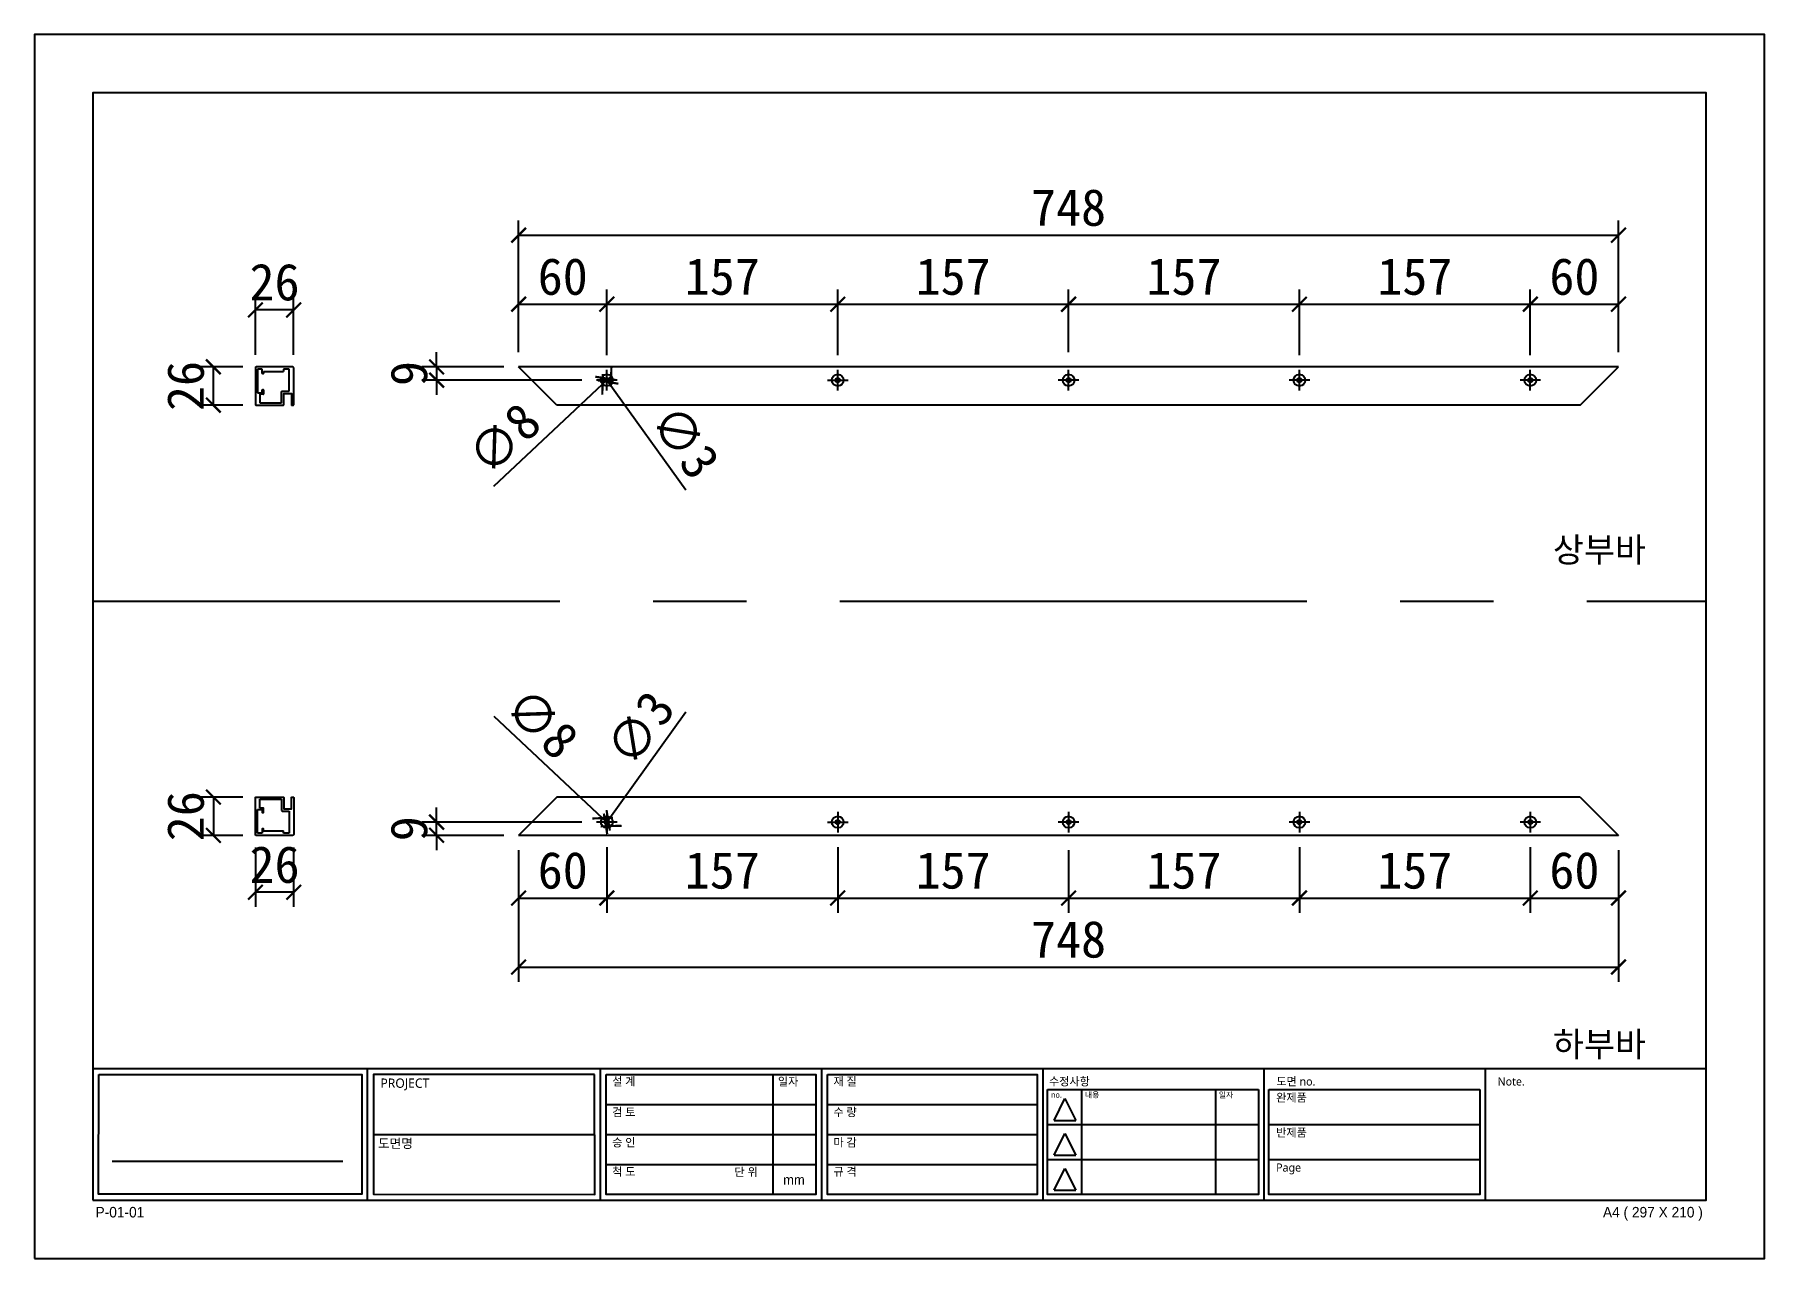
# Model space of a CAD drawing. Header units: millimetres. Extents: x -44117 to 256353, y -2095463 to 65325.
# Drawn here: x -39937 to -38760, y 10069 to 10901 of the extents above; entities that cross this region are included whole.
import ezdxf

# ---------------------------------------------------------------- set-up
doc = ezdxf.new("R2010")
doc.units = ezdxf.units.MM
doc.header["$LTSCALE"] = 10
doc.linetypes.add('CENTER', pattern=[50.8, 31.75, -6.35, 6.35, -6.35])
doc.layers.add('cen', color=1, linetype='CENTER')
doc.layers.add('도면층2', color=3, linetype='CENTER')
doc.styles.add('고딕', font='')
doc.styles.get('고딕').set_extended_font_data('HYgtrE')
doc.dimstyles.new('ISO-25', dxfattribs={"dimtxt": 2.5, "dimasz": 2.5, "dimexe": 1, "dimexo": 1, "dimtad": 1, "dimtxsty": 'Standard', "dimblk": 'ARCHTICK', "dimcen": 2.5, "dimadec": 0, "dimazin": 0, "dimtfac": 1, "dimtmove": 0, "dimatfit": 3, "dimfxl": 0, "dimarcsym": 0})

msp = doc.modelspace()

# ---------------------------------------------------------------- texts
at = {"color": 142, "char_height": 16.8152548, "width": 487.1267467, "attachment_point": 5, "style": '고딕'}
for s, insert in [('{\\fMalgun Gothic|b0|i0|c129|p50;상부바}', (-38872.55799, 10549.92015)), ('{\\fMalgun Gothic|b0|i0|c129|p50;하부바}', (-38872.55799, 10213.85734))]:
    msp.add_mtext(s, dxfattribs=dict(at, insert=insert))

# ---------------------------------------------------------------- blocks, each defined once
blk = doc.blocks.new('A$C2EC13F1B')
at = {"color": 7}
for p, q in [((-3.67, -0.83), (-1.17, 4.17)), ((-1.17, 4.17), (1.33, -0.83))]:
    blk.add_line(p, q, dxfattribs=at)
blk.add_lwpolyline([(-3.67, -0.83), (1.33, -0.83)], dxfattribs=at)
blk = doc.blocks.new('a4 1scale')
at = {"color": 8}
for p, q in [((-15144.83, -4477.05), (-14867.83, -4477.05)), ((-15097.66, -4499.61), (-15097.66, -4477.05)), ((-15057.67, -4499.62), (-15057.67, -4477.06)), ((-15028.06, -4478.06), (-15028.06, -4498.62)), ((-15019.68, -4499.62), (-15019.68, -4477.06)), ((-14981.69, -4499.62), (-14981.69, -4477.06)), ((-14943.7, -4499.62), (-14943.7, -4477.06)), ((-14905.71, -4499.62), (-14905.71, -4477.06)), ((-14980.9, -4480.63), (-14944.7, -4480.63)), ((-14975.07, -4480.63), (-14975.07, -4498.62)), ((-14952.08, -4480.63), (-14952.08, -4498.62)), ((-14942.91, -4480.63), (-14906.71, -4480.63)), ((-15056.67, -4483.2), (-15020.68, -4483.2)), ((-15018.68, -4483.2), (-14982.69, -4483.2)), ((-14980.9, -4486.63), (-14944.7, -4486.63)), ((-14942.91, -4486.63), (-14906.71, -4486.63)), ((-15096.66, -4488.33), (-15058.67, -4488.34)), ((-15056.67, -4488.34), (-15020.68, -4488.34)), ((-15018.68, -4488.34), (-14982.69, -4488.34)), ((-15141.53, -4492.95), (-15101.88, -4492.95)), ((-15056.67, -4493.48), (-15020.68, -4493.48)), ((-15018.68, -4493.48), (-14982.69, -4493.48)), ((-14980.9, -4492.63), (-14944.7, -4492.63)), ((-14942.91, -4492.63), (-14906.71, -4492.63))]:
    blk.add_line(p, q, dxfattribs=at)
for points in [[(-15154.83, -4509.61), (-14857.83, -4509.61), (-14857.83, -4299.61), (-15154.83, -4299.61)], [(-15144.83, -4499.61), (-14867.83, -4499.61), (-14867.83, -4309.61), (-15144.83, -4309.61)]]:
    blk.add_lwpolyline(points, close=True)
for points in [[(-15143.82, -4478.05), (-15098.66, -4478.05), (-15098.66, -4498.61), (-15143.83, -4498.61)], [(-15058.67, -4478.06), (-15096.66, -4478.05), (-15096.66, -4498.61), (-15058.66, -4498.62)], [(-15056.67, -4478.06), (-15020.68, -4478.06), (-15020.68, -4498.62), (-15056.67, -4498.62)], [(-15018.68, -4478.06), (-14982.69, -4478.06), (-14982.69, -4498.62), (-15018.68, -4498.62)]]:
    blk.add_lwpolyline(points, close=True, dxfattribs=at)
for points in [[(-14944.7, -4480.63), (-14944.7, -4498.62), (-14980.9, -4498.62), (-14980.9, -4480.63)], [(-14906.71, -4480.63), (-14906.71, -4498.62), (-14942.91, -4498.62), (-14942.91, -4480.63)]]:
    blk.add_lwpolyline(points, dxfattribs=at)
at = {"color": 8, "xscale": 0.7469071166727064, "yscale": 0.7469071166727064, "zscale": 0.7469071166727064}
for p in [(-14977.06, -4485.3), (-14977.06, -4491.3), (-14977.06, -4497.29)]:
    blk.add_blockref('A$C2EC13F1B', p, dxfattribs=at)
at = {"color": 8, "style": '고딕'}
for s, insert, char_height, width, attachment_point in [('{\\fMalgun Gothic|b0|i0|c129|p50;PROJECT}', (-15095.45, -4478.74), 1.6004, 37.4801, 1), ('{\\fMalgun Gothic|b0|i0|c129|p50;설 계}', (-15055.65, -4478.55), 1.4003, 21.6513, 1), ('{\\fGulim|b0|i0|c129|p50;일자}', (-15027.2, -4478.57), 1.4, 24.7824, 1), ('{\\fMalgun Gothic|b0|i0|c129|p50;재 질}', (-15017.66, -4478.55), 1.4003, 21.6513, 1), ('{\\fMalgun Gothic|b0|i0|c129|p50;수정사항}', (-14980.67, -4478.55), 1.4003, 21.6513, 1), ('{\\fMalgun Gothic|b0|i0|c129|p50;도면 no.}', (-14941.63, -4478.55), 1.4003, 21.6513, 1), ('{\\fMalgun Gothic|b0|i0|c129|p50;Note.}', (-14903.64, -4478.55), 1.4003, 21.6513, 1), ('{\\fMalgun Gothic|b0|i0|c129|p50;no.}', (-14980.32, -4481.07), 0.96, 25.9815, 1), ('{\\fMalgun Gothic|b0|i0|c129|p50;내용}', (-14974.49, -4481.07), 0.96, 25.9815, 1), ('{\\fMalgun Gothic|b0|i0|c129|p50;일자}', (-14951.5, -4481.07), 0.96, 25.9815, 1), ('{\\fGulim|b0|i0|c129|p50;완\\fMalgun Gothic|b0|i0|c129|p50;제품}', (-14941.66, -4481.32), 1.4003, 21.6513, 1), ('{\\fMalgun Gothic|b0|i0|c129|p50;검 토}', (-15055.65, -4483.82), 1.4003, 21.6513, 1), ('{\\fMalgun Gothic|b0|i0|c129|p50;수 량}', (-15017.66, -4483.82), 1.4003, 21.6513, 1), ('{\\fMalgun Gothic|b0|i0|c129|p50;반제품}', (-14941.66, -4487.32), 1.4003, 21.6513, 1), ('{\\fMalgun Gothic|b0|i0|c129|p50;도면명}', (-15095.89, -4489.07), 1.6004, 37.4801, 1), ('{\\fMalgun Gothic|b0|i0|c129|p50;승 인}', (-15055.65, -4489.02), 1.4003, 21.6513, 1), ('{\\fMalgun Gothic|b0|i0|c129|p50;마 감}', (-15017.66, -4489.02), 1.4003, 21.6513, 1), ('{\\fMalgun Gothic|b0|i0|c129|p50;Page}', (-14941.66, -4493.32), 1.4003, 21.6513, 1), ('{\\fMalgun Gothic|b0|i0|c129|p50;척 도 }', (-15055.65, -4494.02), 1.4003, 21.6513, 1), ('{\\fGulim|b0|i0|c129|p50;단 위}', (-15034.68, -4494.09), 1.4003, 21.6513, 1), ('mm', (-15024.45, -4496.13), 1.7, 15.2516, 5), ('{\\fMalgun Gothic|b0|i0|c129|p50;규 격 }', (-15017.66, -4494.02), 1.4003, 21.6513, 1), ('{\\C8;P-01-01}', (-15144.37, -4500.78), 1.8004, 27.0059, 1), ('{\\C8;A4 ( 297 X 210 )}', (-14868.4, -4500.78), 1.8004, 27.0059, 3)]:
    blk.add_mtext(s, dxfattribs=dict(at, insert=insert, char_height=char_height, width=width, attachment_point=attachment_point))
blk = doc.blocks.new('_ArchTick')
at = {"color": 0, "linetype": 'ByBlock', "const_width": 0.15}
blk.add_lwpolyline([(-0.5, -0.5), (0.5, 0.5)], dxfattribs=at)
blk = doc.blocks.new('*D659')
at = {"color": 0, "lineweight": -2}
for p, q in [((-39786.6, 10683.3), (-39786.6, 10723.8)), ((-39760.6, 10683.3), (-39760.6, 10723.8)), ((-39760.6, 10713.8), (-39786.6, 10713.8))]:
    blk.add_line(p, q, dxfattribs=at)
at = {"layer": 'Defpoints', "color": 0}
for p in [(-39786.6, 10713.8), (-39786.6, 10673.3), (-39760.6, 10673.3)]:
    blk.add_point(p, dxfattribs=at)
at = {"color": 0, "lineweight": -2, "xscale": 10, "yscale": 10, "zscale": 10, "rotation": 180}
blk.add_blockref('_ArchTick', (-39786.6, 10713.8), dxfattribs=at)
at = {"color": 0, "lineweight": -2, "xscale": 10, "yscale": 10, "zscale": 10}
blk.add_blockref('_ArchTick', (-39760.6, 10713.8), dxfattribs=at)
at = {"color": 0, "insert": (-39773.6, 10732.6), "char_height": 25, "attachment_point": 5}
blk.add_mtext('26', dxfattribs=at)
blk = doc.blocks.new('_None')
blk = doc.blocks.new('*D660')
at = {"color": 0, "lineweight": -2}
for p, q in [((-39795.1, 10675.1), (-39825.2, 10675.1)), ((-39815.2, 10649.1), (-39815.2, 10675.1)), ((-39795.1, 10649.1), (-39825.2, 10649.1))]:
    blk.add_line(p, q, dxfattribs=at)
at = {"layer": 'Defpoints', "color": 0}
for p in [(-39815.2, 10675.1), (-39785.1, 10675.1), (-39785.1, 10649.1)]:
    blk.add_point(p, dxfattribs=at)
at = {"color": 0, "lineweight": -2, "xscale": 10, "yscale": 10, "zscale": 10}
for p, rotation in [((-39815.2, 10675.1), 90), ((-39815.2, 10649.1), 270)]:
    blk.add_blockref('_ArchTick', p, dxfattribs=dict(at, rotation=rotation))
at = {"color": 0, "insert": (-39834, 10662.1), "char_height": 25, "attachment_point": 5, "rotation": 90}
blk.add_mtext('26', dxfattribs=at)
blk = doc.blocks.new('*D661')
at = {"color": 0, "lineweight": -2}
for p, q in [((-39607.6, 10685.1), (-39607.6, 10774.6)), ((-39607.6, 10764.6), (-38859.6, 10764.6)), ((-38859.6, 10685.1), (-38859.6, 10774.6))]:
    blk.add_line(p, q, dxfattribs=at)
at = {"layer": 'Defpoints', "color": 0}
for p in [(-38859.6, 10764.6), (-39607.6, 10675.1), (-38859.6, 10675.1)]:
    blk.add_point(p, dxfattribs=at)
at = {"color": 0, "lineweight": -2, "xscale": 10, "yscale": 10, "zscale": 10, "rotation": 180}
blk.add_blockref('_ArchTick', (-39607.6, 10764.6), dxfattribs=at)
at = {"color": 0, "lineweight": -2, "xscale": 10, "yscale": 10, "zscale": 10}
blk.add_blockref('_ArchTick', (-38859.6, 10764.6), dxfattribs=at)
at = {"color": 0, "insert": (-39233.6, 10783.3), "char_height": 25, "attachment_point": 5}
blk.add_mtext('748', dxfattribs=at)
blk = doc.blocks.new('*D662')
at = {"color": 0, "lineweight": -2}
for p, q in [((-39663.4, 10675.1), (-39663.4, 10685.1)), ((-39617.6, 10675.1), (-39673.4, 10675.1)), ((-39663.4, 10675.1), (-39663.4, 10666.1)), ((-39564.6, 10666.1), (-39673.4, 10666.1)), ((-39663.4, 10666.1), (-39663.4, 10656.1))]:
    blk.add_line(p, q, dxfattribs=at)
at = {"layer": 'Defpoints', "color": 0}
for p in [(-39607.6, 10675.1), (-39663.4, 10666.1), (-39554.6, 10666.1)]:
    blk.add_point(p, dxfattribs=at)
at = {"color": 0, "lineweight": -2, "xscale": 10, "yscale": 10, "zscale": 10}
for p, rotation in [((-39663.4, 10675.1), 270), ((-39663.4, 10666.1), 90)]:
    blk.add_blockref('_ArchTick', p, dxfattribs=dict(at, rotation=rotation))
at = {"color": 0, "insert": (-39682.1, 10670.6), "char_height": 25, "attachment_point": 5, "rotation": 90}
blk.add_mtext('9', dxfattribs=at)
blk = doc.blocks.new('*D663')
at = {"color": 0, "lineweight": -2}
for p, q in [((-39624.5, 10594), (-39550.5, 10663.3)), ((-39544.7, 10668.8), (-39550.5, 10663.3)), ((-39544.7, 10668.8), (-39544.7, 10668.8))]:
    blk.add_line(p, q, dxfattribs=at)
at = {"layer": 'Defpoints', "color": 0}
for p in [(-39550.5, 10663.3), (-39544.7, 10668.8)]:
    blk.add_point(p, dxfattribs=at)
at = {"color": 0, "lineweight": -2, "xscale": 10, "yscale": 10, "zscale": 10}
for p, rotation in [((-39550.5, 10663.3), 43.13870442111701), ((-39544.7, 10668.8), 223.138704421117)]:
    blk.add_blockref('_ArchTick', p, dxfattribs=dict(at, rotation=rotation))
at = {"color": 0, "insert": (-39617.5, 10626.2), "char_height": 25, "attachment_point": 5, "rotation": 43.1387}
blk.add_mtext('∅8', dxfattribs=at)
blk = doc.blocks.new('*D664')
at = {"color": 0, "lineweight": -2}
for p, q in [((-39548.5, 10667.3), (-39548.5, 10667.3)), ((-39548.5, 10667.3), (-39546.7, 10664.8)), ((-39493.8, 10591.4), (-39546.7, 10664.8))]:
    blk.add_line(p, q, dxfattribs=at)
at = {"layer": 'Defpoints', "color": 0}
for p in [(-39548.5, 10667.3), (-39546.7, 10664.8)]:
    blk.add_point(p, dxfattribs=at)
at = {"color": 0, "lineweight": -2, "xscale": 10, "yscale": 10, "zscale": 10}
for p, rotation in [((-39548.5, 10667.3), 305.7508162474272), ((-39546.7, 10664.8), 125.7508162474272)]:
    blk.add_blockref('_ArchTick', p, dxfattribs=dict(at, rotation=rotation))
at = {"color": 0, "insert": (-39494.4, 10624.3), "char_height": 25, "attachment_point": 5, "rotation": 305.7508}
blk.add_mtext('∅3', dxfattribs=at)
blk = doc.blocks.new('*D665')
at = {"color": 0, "lineweight": -2}
for p, q in [((-39607.6, 10685.1), (-39607.6, 10727.7)), ((-39607.6, 10717.7), (-39547.6, 10717.7)), ((-39547.6, 10683.1), (-39547.6, 10727.7))]:
    blk.add_line(p, q, dxfattribs=at)
at = {"layer": 'Defpoints', "color": 0}
for p in [(-39547.6, 10717.7), (-39607.6, 10675.1), (-39547.6, 10673.1)]:
    blk.add_point(p, dxfattribs=at)
at = {"color": 0, "lineweight": -2, "xscale": 10, "yscale": 10, "zscale": 10, "rotation": 180}
blk.add_blockref('_ArchTick', (-39607.6, 10717.7), dxfattribs=at)
at = {"color": 0, "lineweight": -2, "xscale": 10, "yscale": 10, "zscale": 10}
blk.add_blockref('_ArchTick', (-39547.6, 10717.7), dxfattribs=at)
at = {"color": 0, "insert": (-39577.6, 10736.4), "char_height": 25, "attachment_point": 5}
blk.add_mtext('60', dxfattribs=at)
blk = doc.blocks.new('*D666')
at = {"color": 0, "lineweight": -2}
for p, q in [((-39547.6, 10683.1), (-39547.6, 10727.7)), ((-39547.6, 10717.7), (-39390.6, 10717.7)), ((-39390.6, 10683.1), (-39390.6, 10727.7))]:
    blk.add_line(p, q, dxfattribs=at)
at = {"layer": 'Defpoints', "color": 0}
for p in [(-39390.6, 10717.7), (-39547.6, 10673.1), (-39390.6, 10673.1)]:
    blk.add_point(p, dxfattribs=at)
at = {"color": 0, "lineweight": -2, "xscale": 10, "yscale": 10, "zscale": 10, "rotation": 180}
blk.add_blockref('_ArchTick', (-39547.6, 10717.7), dxfattribs=at)
at = {"color": 0, "lineweight": -2, "xscale": 10, "yscale": 10, "zscale": 10}
blk.add_blockref('_ArchTick', (-39390.6, 10717.7), dxfattribs=at)
at = {"color": 0, "insert": (-39469.1, 10736.4), "char_height": 25, "attachment_point": 5}
blk.add_mtext('157', dxfattribs=at)
blk = doc.blocks.new('*D667')
at = {"color": 0, "lineweight": -2}
for p, q in [((-39390.6, 10683.1), (-39390.6, 10727.7)), ((-39390.6, 10717.7), (-39233.6, 10717.7)), ((-39233.6, 10685.1), (-39233.6, 10727.7))]:
    blk.add_line(p, q, dxfattribs=at)
at = {"layer": 'Defpoints', "color": 0}
for p in [(-39233.6, 10717.7), (-39390.6, 10673.1), (-39233.6, 10675.1)]:
    blk.add_point(p, dxfattribs=at)
at = {"color": 0, "lineweight": -2, "xscale": 10, "yscale": 10, "zscale": 10, "rotation": 180}
blk.add_blockref('_ArchTick', (-39390.6, 10717.7), dxfattribs=at)
at = {"color": 0, "lineweight": -2, "xscale": 10, "yscale": 10, "zscale": 10}
blk.add_blockref('_ArchTick', (-39233.6, 10717.7), dxfattribs=at)
at = {"color": 0, "insert": (-39312.1, 10736.4), "char_height": 25, "attachment_point": 5}
blk.add_mtext('157', dxfattribs=at)
blk = doc.blocks.new('*D668')
at = {"color": 0, "lineweight": -2}
for p, q in [((-39233.6, 10685.1), (-39233.6, 10727.7)), ((-39233.6, 10717.7), (-39076.6, 10717.7)), ((-39076.6, 10683.1), (-39076.6, 10727.7))]:
    blk.add_line(p, q, dxfattribs=at)
at = {"layer": 'Defpoints', "color": 0}
for p in [(-39076.6, 10717.7), (-39233.6, 10675.1), (-39076.6, 10673.1)]:
    blk.add_point(p, dxfattribs=at)
at = {"color": 0, "lineweight": -2, "xscale": 10, "yscale": 10, "zscale": 10, "rotation": 180}
blk.add_blockref('_ArchTick', (-39233.6, 10717.7), dxfattribs=at)
at = {"color": 0, "lineweight": -2, "xscale": 10, "yscale": 10, "zscale": 10}
blk.add_blockref('_ArchTick', (-39076.6, 10717.7), dxfattribs=at)
at = {"color": 0, "insert": (-39155.1, 10736.4), "char_height": 25, "attachment_point": 5}
blk.add_mtext('157', dxfattribs=at)
blk = doc.blocks.new('*D669')
at = {"color": 0, "lineweight": -2}
for p, q in [((-39076.6, 10683.1), (-39076.6, 10727.7)), ((-39076.6, 10717.7), (-38919.6, 10717.7)), ((-38919.6, 10683.1), (-38919.6, 10727.7))]:
    blk.add_line(p, q, dxfattribs=at)
at = {"layer": 'Defpoints', "color": 0}
for p in [(-38919.6, 10717.7), (-39076.6, 10673.1), (-38919.6, 10673.1)]:
    blk.add_point(p, dxfattribs=at)
at = {"color": 0, "lineweight": -2, "xscale": 10, "yscale": 10, "zscale": 10, "rotation": 180}
blk.add_blockref('_ArchTick', (-39076.6, 10717.7), dxfattribs=at)
at = {"color": 0, "lineweight": -2, "xscale": 10, "yscale": 10, "zscale": 10}
blk.add_blockref('_ArchTick', (-38919.6, 10717.7), dxfattribs=at)
at = {"color": 0, "insert": (-38998.1, 10736.4), "char_height": 25, "attachment_point": 5}
blk.add_mtext('157', dxfattribs=at)
blk = doc.blocks.new('*D670')
at = {"color": 0, "lineweight": -2}
for p, q in [((-38919.6, 10683.1), (-38919.6, 10727.7)), ((-38919.6, 10717.7), (-38859.6, 10717.7)), ((-38859.6, 10685.1), (-38859.6, 10727.7))]:
    blk.add_line(p, q, dxfattribs=at)
at = {"layer": 'Defpoints', "color": 0}
for p in [(-38859.6, 10717.7), (-38919.6, 10673.1), (-38859.6, 10675.1)]:
    blk.add_point(p, dxfattribs=at)
at = {"color": 0, "lineweight": -2, "xscale": 10, "yscale": 10, "zscale": 10, "rotation": 180}
blk.add_blockref('_ArchTick', (-38919.6, 10717.7), dxfattribs=at)
at = {"color": 0, "lineweight": -2, "xscale": 10, "yscale": 10, "zscale": 10}
blk.add_blockref('_ArchTick', (-38859.6, 10717.7), dxfattribs=at)
at = {"color": 0, "insert": (-38889.6, 10736.4), "char_height": 25, "attachment_point": 5}
blk.add_mtext('60', dxfattribs=at)
blk = doc.blocks.new('*D671')
at = {"color": 0, "lineweight": -2}
for p, q in [((-39786.6, 10348.5), (-39786.6, 10308)), ((-39760.6, 10348.5), (-39760.6, 10308)), ((-39760.6, 10318), (-39786.6, 10318))]:
    blk.add_line(p, q, dxfattribs=at)
at = {"layer": 'Defpoints', "color": 0}
for p in [(-39786.6, 10358.5), (-39760.6, 10358.5), (-39786.6, 10318)]:
    blk.add_point(p, dxfattribs=at)
at = {"color": 0, "lineweight": -2, "xscale": 10, "yscale": 10, "zscale": 10, "rotation": 180}
blk.add_blockref('_ArchTick', (-39786.6, 10318), dxfattribs=at)
at = {"color": 0, "lineweight": -2, "xscale": 10, "yscale": 10, "zscale": 10}
blk.add_blockref('_ArchTick', (-39760.6, 10318), dxfattribs=at)
at = {"color": 0, "insert": (-39773.6, 10336.7), "char_height": 25, "attachment_point": 5}
blk.add_mtext('26', dxfattribs=at)
blk = doc.blocks.new('*D672')
at = {"color": 0, "lineweight": -2}
for p, q in [((-39795.1, 10382.7), (-39825.2, 10382.7)), ((-39815.2, 10382.7), (-39815.2, 10356.7)), ((-39795.1, 10356.7), (-39825.2, 10356.7))]:
    blk.add_line(p, q, dxfattribs=at)
at = {"layer": 'Defpoints', "color": 0}
for p in [(-39785.1, 10382.7), (-39815.2, 10356.7), (-39785.1, 10356.7)]:
    blk.add_point(p, dxfattribs=at)
at = {"color": 0, "lineweight": -2, "xscale": 10, "yscale": 10, "zscale": 10}
for p, rotation in [((-39815.2, 10382.7), 90), ((-39815.2, 10356.7), 270)]:
    blk.add_blockref('_ArchTick', p, dxfattribs=dict(at, rotation=rotation))
at = {"color": 0, "insert": (-39834, 10369.7), "char_height": 25, "attachment_point": 5, "rotation": 90}
blk.add_mtext('26', dxfattribs=at)
blk = doc.blocks.new('*D673')
at = {"color": 0, "lineweight": -2}
for p, q in [((-39607.6, 10346.7), (-39607.6, 10257.2)), ((-38859.6, 10346.7), (-38859.6, 10257.2)), ((-39607.6, 10267.2), (-38859.6, 10267.2))]:
    blk.add_line(p, q, dxfattribs=at)
at = {"layer": 'Defpoints', "color": 0}
for p in [(-39607.6, 10356.7), (-38859.6, 10356.7), (-38859.6, 10267.2)]:
    blk.add_point(p, dxfattribs=at)
at = {"color": 0, "lineweight": -2, "xscale": 10, "yscale": 10, "zscale": 10, "rotation": 180}
blk.add_blockref('_ArchTick', (-39607.6, 10267.2), dxfattribs=at)
at = {"color": 0, "lineweight": -2, "xscale": 10, "yscale": 10, "zscale": 10}
blk.add_blockref('_ArchTick', (-38859.6, 10267.2), dxfattribs=at)
at = {"color": 0, "insert": (-39233.6, 10285.9), "char_height": 25, "attachment_point": 5}
blk.add_mtext('748', dxfattribs=at)
blk = doc.blocks.new('*D674')
at = {"color": 0, "lineweight": -2}
for p, q in [((-39564.6, 10365.7), (-39673.4, 10365.7)), ((-39663.4, 10365.7), (-39663.4, 10375.7)), ((-39663.4, 10356.7), (-39663.4, 10365.7)), ((-39617.6, 10356.7), (-39673.4, 10356.7)), ((-39663.4, 10356.7), (-39663.4, 10346.7))]:
    blk.add_line(p, q, dxfattribs=at)
at = {"layer": 'Defpoints', "color": 0}
for p in [(-39663.4, 10365.7), (-39554.6, 10365.7), (-39607.6, 10356.7)]:
    blk.add_point(p, dxfattribs=at)
at = {"color": 0, "lineweight": -2, "xscale": 10, "yscale": 10, "zscale": 10}
for p, rotation in [((-39663.4, 10365.7), 270), ((-39663.4, 10356.7), 90)]:
    blk.add_blockref('_ArchTick', p, dxfattribs=dict(at, rotation=rotation))
at = {"color": 0, "insert": (-39682.1, 10361.2), "char_height": 25, "attachment_point": 5, "rotation": 90}
blk.add_mtext('9', dxfattribs=at)
blk = doc.blocks.new('*D675')
at = {"color": 0, "lineweight": -2}
for p, q in [((-39624.5, 10437.7), (-39550.5, 10368.4)), ((-39544.7, 10363), (-39550.5, 10368.4)), ((-39544.7, 10363), (-39544.7, 10363))]:
    blk.add_line(p, q, dxfattribs=at)
at = {"layer": 'Defpoints', "color": 0}
for p in [(-39550.5, 10368.4), (-39544.7, 10363)]:
    blk.add_point(p, dxfattribs=at)
at = {"color": 0, "lineweight": -2, "xscale": 10, "yscale": 10, "zscale": 10}
for p, rotation in [((-39550.5, 10368.4), 316.8612955789281), ((-39544.7, 10363), 136.8612955789281)]:
    blk.add_blockref('_ArchTick', p, dxfattribs=dict(at, rotation=rotation))
at = {"color": 0, "insert": (-39591.9, 10432.9), "char_height": 25, "attachment_point": 5, "rotation": 316.8613}
blk.add_mtext('∅8', dxfattribs=at)
blk = doc.blocks.new('*D676')
at = {"color": 0, "lineweight": -2}
for p, q in [((-39493.8, 10440.4), (-39546.7, 10366.9)), ((-39548.5, 10364.5), (-39546.7, 10366.9)), ((-39548.5, 10364.5), (-39548.5, 10364.5))]:
    blk.add_line(p, q, dxfattribs=at)
at = {"layer": 'Defpoints', "color": 0}
for p in [(-39548.5, 10364.5), (-39546.7, 10366.9)]:
    blk.add_point(p, dxfattribs=at)
at = {"color": 0, "lineweight": -2, "xscale": 10, "yscale": 10, "zscale": 10}
for p, rotation in [((-39548.5, 10364.5), 54.24918375256147), ((-39546.7, 10366.9), 234.2491837525615)]:
    blk.add_blockref('_ArchTick', p, dxfattribs=dict(at, rotation=rotation))
at = {"color": 0, "insert": (-39524.9, 10429.4), "char_height": 25, "attachment_point": 5, "rotation": 54.2492}
blk.add_mtext('∅3', dxfattribs=at)
blk = doc.blocks.new('*D677')
at = {"color": 0, "lineweight": -2}
for p, q in [((-39607.6, 10346.7), (-39607.6, 10304.1)), ((-39547.6, 10348.7), (-39547.6, 10304.1)), ((-39607.6, 10314.1), (-39547.6, 10314.1))]:
    blk.add_line(p, q, dxfattribs=at)
at = {"layer": 'Defpoints', "color": 0}
for p in [(-39607.6, 10356.7), (-39547.6, 10358.7), (-39547.6, 10314.1)]:
    blk.add_point(p, dxfattribs=at)
at = {"color": 0, "lineweight": -2, "xscale": 10, "yscale": 10, "zscale": 10, "rotation": 180}
blk.add_blockref('_ArchTick', (-39607.6, 10314.1), dxfattribs=at)
at = {"color": 0, "lineweight": -2, "xscale": 10, "yscale": 10, "zscale": 10}
blk.add_blockref('_ArchTick', (-39547.6, 10314.1), dxfattribs=at)
at = {"color": 0, "insert": (-39577.6, 10332.8), "char_height": 25, "attachment_point": 5}
blk.add_mtext('60', dxfattribs=at)
blk = doc.blocks.new('*D678')
at = {"color": 0, "lineweight": -2}
for p, q in [((-39547.6, 10348.7), (-39547.6, 10304.1)), ((-39390.6, 10348.7), (-39390.6, 10304.1)), ((-39547.6, 10314.1), (-39390.6, 10314.1))]:
    blk.add_line(p, q, dxfattribs=at)
at = {"layer": 'Defpoints', "color": 0}
for p in [(-39547.6, 10358.7), (-39390.6, 10358.7), (-39390.6, 10314.1)]:
    blk.add_point(p, dxfattribs=at)
at = {"color": 0, "lineweight": -2, "xscale": 10, "yscale": 10, "zscale": 10, "rotation": 180}
blk.add_blockref('_ArchTick', (-39547.6, 10314.1), dxfattribs=at)
at = {"color": 0, "lineweight": -2, "xscale": 10, "yscale": 10, "zscale": 10}
blk.add_blockref('_ArchTick', (-39390.6, 10314.1), dxfattribs=at)
at = {"color": 0, "insert": (-39469.1, 10332.8), "char_height": 25, "attachment_point": 5}
blk.add_mtext('157', dxfattribs=at)
blk = doc.blocks.new('*D679')
at = {"color": 0, "lineweight": -2}
for p, q in [((-39390.6, 10348.7), (-39390.6, 10304.1)), ((-39233.6, 10346.7), (-39233.6, 10304.1)), ((-39390.6, 10314.1), (-39233.6, 10314.1))]:
    blk.add_line(p, q, dxfattribs=at)
at = {"layer": 'Defpoints', "color": 0}
for p in [(-39390.6, 10358.7), (-39233.6, 10356.7), (-39233.6, 10314.1)]:
    blk.add_point(p, dxfattribs=at)
at = {"color": 0, "lineweight": -2, "xscale": 10, "yscale": 10, "zscale": 10, "rotation": 180}
blk.add_blockref('_ArchTick', (-39390.6, 10314.1), dxfattribs=at)
at = {"color": 0, "lineweight": -2, "xscale": 10, "yscale": 10, "zscale": 10}
blk.add_blockref('_ArchTick', (-39233.6, 10314.1), dxfattribs=at)
at = {"color": 0, "insert": (-39312.1, 10332.8), "char_height": 25, "attachment_point": 5}
blk.add_mtext('157', dxfattribs=at)
blk = doc.blocks.new('*D680')
at = {"color": 0, "lineweight": -2}
for p, q in [((-39233.6, 10346.7), (-39233.6, 10304.1)), ((-39076.6, 10348.7), (-39076.6, 10304.1)), ((-39233.6, 10314.1), (-39076.6, 10314.1))]:
    blk.add_line(p, q, dxfattribs=at)
at = {"layer": 'Defpoints', "color": 0}
for p in [(-39233.6, 10356.7), (-39076.6, 10358.7), (-39076.6, 10314.1)]:
    blk.add_point(p, dxfattribs=at)
at = {"color": 0, "lineweight": -2, "xscale": 10, "yscale": 10, "zscale": 10, "rotation": 180}
blk.add_blockref('_ArchTick', (-39233.6, 10314.1), dxfattribs=at)
at = {"color": 0, "lineweight": -2, "xscale": 10, "yscale": 10, "zscale": 10}
blk.add_blockref('_ArchTick', (-39076.6, 10314.1), dxfattribs=at)
at = {"color": 0, "insert": (-39155.1, 10332.8), "char_height": 25, "attachment_point": 5}
blk.add_mtext('157', dxfattribs=at)
blk = doc.blocks.new('*D681')
at = {"color": 0, "lineweight": -2}
for p, q in [((-39076.6, 10348.7), (-39076.6, 10304.1)), ((-38919.6, 10348.7), (-38919.6, 10304.1)), ((-39076.6, 10314.1), (-38919.6, 10314.1))]:
    blk.add_line(p, q, dxfattribs=at)
at = {"layer": 'Defpoints', "color": 0}
for p in [(-39076.6, 10358.7), (-38919.6, 10358.7), (-38919.6, 10314.1)]:
    blk.add_point(p, dxfattribs=at)
at = {"color": 0, "lineweight": -2, "xscale": 10, "yscale": 10, "zscale": 10, "rotation": 180}
blk.add_blockref('_ArchTick', (-39076.6, 10314.1), dxfattribs=at)
at = {"color": 0, "lineweight": -2, "xscale": 10, "yscale": 10, "zscale": 10}
blk.add_blockref('_ArchTick', (-38919.6, 10314.1), dxfattribs=at)
at = {"color": 0, "insert": (-38998.1, 10332.8), "char_height": 25, "attachment_point": 5}
blk.add_mtext('157', dxfattribs=at)
blk = doc.blocks.new('*D682')
at = {"color": 0, "lineweight": -2}
for p, q in [((-38919.6, 10348.7), (-38919.6, 10304.1)), ((-38859.6, 10346.7), (-38859.6, 10304.1)), ((-38919.6, 10314.1), (-38859.6, 10314.1))]:
    blk.add_line(p, q, dxfattribs=at)
at = {"layer": 'Defpoints', "color": 0}
for p in [(-38919.6, 10358.7), (-38859.6, 10356.7), (-38859.6, 10314.1)]:
    blk.add_point(p, dxfattribs=at)
at = {"color": 0, "lineweight": -2, "xscale": 10, "yscale": 10, "zscale": 10, "rotation": 180}
blk.add_blockref('_ArchTick', (-38919.6, 10314.1), dxfattribs=at)
at = {"color": 0, "lineweight": -2, "xscale": 10, "yscale": 10, "zscale": 10}
blk.add_blockref('_ArchTick', (-38859.6, 10314.1), dxfattribs=at)
at = {"color": 0, "insert": (-38889.6, 10332.8), "char_height": 25, "attachment_point": 5}
blk.add_mtext('60', dxfattribs=at)

# ---------------------------------------------------------------- dimensions: what is measured, and where the dimension line sits
for base, p1, p2, override, picture, middle in [((-38859.59981, 10764.5904), (-39607.59981, 10675.06733), (-38859.59981, 10675.06733), {"dimscale": 10, "dimasz": 1, "dimdec": 1, "dimcen": 0, "dimtdec": 1, "dimldrblk": 'None', "dimtfillclr": 100}, '*D661', (-39233.59981, 10783.3404)), ((-39547.59981, 10717.672), (-39607.59981, 10675.06733), (-39547.59981, 10673.06733), {"dimscale": 10, "dimasz": 1, "dimdec": 1, "dimcen": 0, "dimtdec": 1, "dimldrblk": 'None', "dimtfillclr": 100}, '*D665', (-39577.59981, 10736.422)), ((-39390.59981, 10717.672), (-39547.59981, 10673.06733), (-39390.59981, 10673.06733), {"dimscale": 10, "dimasz": 1, "dimdec": 1, "dimcen": 0, "dimtdec": 1, "dimtmove": 1, "dimldrblk": 'None', "dimtfillclr": 100}, '*D666', (-39469.09981, 10736.422)), ((-39233.59981, 10717.672), (-39390.59981, 10673.06733), (-39233.59981, 10675.06733), {"dimscale": 10, "dimasz": 1, "dimdec": 1, "dimcen": 0, "dimtdec": 1, "dimtmove": 1, "dimldrblk": 'None', "dimtfillclr": 100}, '*D667', (-39312.09981, 10736.422)), ((-39076.59981, 10717.672), (-39233.59981, 10675.06733), (-39076.59981, 10673.06733), {"dimscale": 10, "dimasz": 1, "dimdec": 1, "dimcen": 0, "dimtdec": 1, "dimtmove": 1, "dimldrblk": 'None', "dimtfillclr": 100}, '*D668', (-39155.09981, 10736.422)), ((-38919.59981, 10717.672), (-39076.59981, 10673.06733), (-38919.59981, 10673.06733), {"dimscale": 10, "dimasz": 1, "dimdec": 1, "dimcen": 0, "dimtdec": 1, "dimtmove": 1, "dimldrblk": 'None', "dimtfillclr": 100}, '*D669', (-38998.09981, 10736.422)), ((-38859.59981, 10717.672), (-38919.59981, 10673.06733), (-38859.59981, 10675.06733), {"dimscale": 10, "dimasz": 1, "dimdec": 1, "dimcen": 0, "dimtdec": 1, "dimtmove": 1, "dimldrblk": 'None', "dimtfillclr": 100}, '*D670', (-38889.59981, 10736.422)), ((-39547.59981, 10314.09874), (-39607.59981, 10356.70341), (-39547.59981, 10358.70341), {"dimscale": 10, "dimasz": 1, "dimdec": 1, "dimcen": 0, "dimtdec": 1, "dimldrblk": 'None', "dimtfillclr": 100}, '*D677', (-39577.59981, 10332.84874)), ((-38859.59981, 10267.18034), (-39607.59981, 10356.70341), (-38859.59981, 10356.70341), {"dimscale": 10, "dimasz": 1, "dimdec": 1, "dimcen": 0, "dimtdec": 1, "dimldrblk": 'None', "dimtfillclr": 100}, '*D673', (-39233.59981, 10285.93034)), ((-39390.59981, 10314.09874), (-39547.59981, 10358.70341), (-39390.59981, 10358.70341), {"dimscale": 10, "dimasz": 1, "dimdec": 1, "dimcen": 0, "dimtdec": 1, "dimtmove": 1, "dimldrblk": 'None', "dimtfillclr": 100}, '*D678', (-39469.09981, 10332.84874)), ((-39233.59981, 10314.09874), (-39390.59981, 10358.70341), (-39233.59981, 10356.70341), {"dimscale": 10, "dimasz": 1, "dimdec": 1, "dimcen": 0, "dimtdec": 1, "dimtmove": 1, "dimldrblk": 'None', "dimtfillclr": 100}, '*D679', (-39312.09981, 10332.84874)), ((-39076.59981, 10314.09874), (-39233.59981, 10356.70341), (-39076.59981, 10358.70341), {"dimscale": 10, "dimasz": 1, "dimdec": 1, "dimcen": 0, "dimtdec": 1, "dimtmove": 1, "dimldrblk": 'None', "dimtfillclr": 100}, '*D680', (-39155.09981, 10332.84874)), ((-38919.59981, 10314.09874), (-39076.59981, 10358.70341), (-38919.59981, 10358.70341), {"dimscale": 10, "dimasz": 1, "dimdec": 1, "dimcen": 0, "dimtdec": 1, "dimtmove": 1, "dimldrblk": 'None', "dimtfillclr": 100}, '*D681', (-38998.09981, 10332.84874)), ((-38859.59981, 10314.09874), (-38919.59981, 10358.70341), (-38859.59981, 10356.70341), {"dimscale": 10, "dimasz": 1, "dimdec": 1, "dimcen": 0, "dimtdec": 1, "dimtmove": 1, "dimldrblk": 'None', "dimtfillclr": 100}, '*D682', (-38889.59981, 10332.84874))]:
    dim = msp.add_linear_dim(base=base, p1=p1, p2=p2, dimstyle='ISO-25', override=override)
    dim.commit()
    dim.dimension.update_dxf_attribs({"geometry": picture, "text_midpoint": middle})
for base, p1, p2, picture, middle in [((-39786.59491, 10713.80429), (-39760.59491, 10673.29163), (-39786.59491, 10673.29163), '*D659', (-39773.59491, 10713.80429)), ((-39786.59491, 10317.96645), (-39760.59491, 10358.47911), (-39786.59491, 10358.47911), '*D671', (-39773.59491, 10317.96645))]:
    dim = msp.add_linear_dim(base=base, p1=p1, p2=p2, dimstyle='ISO-25', override={"dimscale": 10, "dimasz": 1, "dimdec": 1, "dimcen": 0, "dimtdec": 1, "dimldrblk": 'None', "dimtfillclr": 100})
    dim.commit()
    dim.dimension.update_dxf_attribs({"geometry": picture, "text_midpoint": middle, "dimtype": 160})
for base, p1, p2, angle, picture, middle in [((-39663.39188, 10666.06733), (-39607.59981, 10675.06733), (-39554.59981, 10666.06733), 90, '*D662', (-39663.39188, 10670.56733)), ((-39815.20188, 10675.06733), (-39785.09283, 10649.06733), (-39785.09283, 10675.06733), 90, '*D660', (-39815.20188, 10662.06733)), ((-39815.20188, 10356.70341), (-39785.09283, 10382.70341), (-39785.09283, 10356.70341), 270, '*D672', (-39815.20188, 10369.70341)), ((-39663.39188, 10365.70341), (-39607.59981, 10356.70341), (-39554.59981, 10365.70341), 270, '*D674', (-39663.39188, 10361.20341))]:
    dim = msp.add_linear_dim(base=base, p1=p1, p2=p2, angle=angle, dimstyle='ISO-25', override={"dimscale": 10, "dimasz": 1, "dimdec": 1, "dimcen": 0, "dimtdec": 1, "dimldrblk": 'None', "dimtfillclr": 100})
    dim.commit()
    dim.dimension.update_dxf_attribs({"geometry": picture, "text_midpoint": middle, "dimtype": 160})
for p1, p2, picture, middle in [((-39544.68101, 10668.80239), (-39550.51861, 10663.33226), '*D663', (-39604.69418, 10612.56697)), ((-39548.4762, 10667.28468), (-39546.72342, 10664.84998), '*D664', (-39509.63335, 10613.33018)), ((-39544.68101, 10362.96834), (-39550.51861, 10368.43848), '*D675', (-39604.69418, 10419.20377)), ((-39548.4762, 10364.48606), (-39546.72342, 10366.92076), '*D676', (-39509.63335, 10418.44056))]:
    dim = msp.add_diameter_dim_2p(p1=p1, p2=p2, dimstyle='ISO-25', override={"dimscale": 10, "dimasz": 1, "dimdec": 1, "dimcen": 0, "dimtdec": 1, "dimldrblk": 'None', "dimtfillclr": 100})
    dim.commit()
    dim.dimension.update_dxf_attribs({"geometry": picture, "text_midpoint": middle, "dimtype": 163})

# ---------------------------------------------------------------- linework, layer by layer
for p, q in [((-39782.09491, 10673.56733), (-39785.09491, 10673.56733)), ((-39785.09491, 10673.56733), (-39785.09491, 10657.56733)), ((-39782.09491, 10670.86733), (-39782.09491, 10673.56733)), ((-39781.39491, 10670.56733), (-39781.79491, 10670.56733)), ((-39781.09491, 10672.06733), (-39781.09491, 10670.86733)), ((-39781.09491, 10672.06733), (-39767.59491, 10672.06733)), ((-39763.59491, 10673.56733), (-39767.59491, 10673.56733)), ((-39767.59491, 10673.56733), (-39767.59491, 10672.06733)), ((-39763.59491, 10658.56733), (-39763.59491, 10673.56733)), ((-38859.59981, 10675.06733), (-39607.59981, 10675.06733)), ((-39581.59981, 10649.06733), (-39607.59981, 10675.06733)), ((-38885.59981, 10649.06733), (-38859.59981, 10675.06733)), ((-39782.09491, 10657.56733), (-39782.09491, 10659.26733)), ((-39781.79491, 10659.56733), (-39781.39491, 10659.56733)), ((-39781.09491, 10659.26733), (-39781.09491, 10656.86733)), ((-39768.79491, 10657.06733), (-39768.79491, 10658.26733)), ((-39768.49491, 10658.56733), (-39767.29491, 10658.56733)), ((-39767.29491, 10658.56733), (-39763.59491, 10658.56733)), ((-39767.29491, 10658.56733), (-39767.29491, 10658.56733)), ((-39785.09491, 10657.56733), (-39782.09491, 10657.56733)), ((-39781.39491, 10656.56733), (-39783.59491, 10656.56733)), ((-39783.59491, 10656.56733), (-39783.59491, 10650.56733)), ((-39783.59491, 10650.56733), (-39768.79491, 10650.56733)), ((-39768.79491, 10650.56733), (-39768.79491, 10657.06733)), ((-38885.59981, 10649.06733), (-39581.59981, 10649.06733)), ((-39783.59491, 10375.20341), (-39783.59491, 10381.20341)), ((-39783.59491, 10381.20341), (-39768.79491, 10381.20341)), ((-39768.79491, 10381.20341), (-39768.79491, 10374.70341)), ((-39581.59981, 10382.70341), (-39607.59981, 10356.70341)), ((-38885.59981, 10382.70341), (-39581.59981, 10382.70341)), ((-38885.59981, 10382.70341), (-38859.59981, 10356.70341)), ((-39785.09491, 10358.20341), (-39785.09491, 10374.20341)), ((-39785.09491, 10374.20341), (-39782.09491, 10374.20341)), ((-39781.39491, 10375.20341), (-39783.59491, 10375.20341)), ((-39782.09491, 10374.20341), (-39782.09491, 10372.50341)), ((-39781.79491, 10372.20341), (-39781.39491, 10372.20341)), ((-39781.09491, 10372.50341), (-39781.09491, 10374.90341)), ((-39768.79491, 10374.70341), (-39768.79491, 10373.50341)), ((-39768.49491, 10373.20341), (-39767.29491, 10373.20341)), ((-39767.29491, 10373.20341), (-39763.59491, 10373.20341)), ((-39767.29491, 10373.20341), (-39767.29491, 10373.20341)), ((-39763.59491, 10373.20341), (-39763.59491, 10358.20341)), ((-39782.09491, 10358.20341), (-39785.09491, 10358.20341)), ((-39782.09491, 10360.90341), (-39782.09491, 10358.20341)), ((-39781.39491, 10361.20341), (-39781.79491, 10361.20341)), ((-39781.09491, 10359.70341), (-39781.09491, 10360.90341)), ((-39781.09491, 10359.70341), (-39767.59491, 10359.70341)), ((-39767.59491, 10358.20341), (-39767.59491, 10359.70341)), ((-39763.59491, 10358.20341), (-39767.59491, 10358.20341)), ((-38859.59981, 10356.70341), (-39607.59981, 10356.70341))]:
    msp.add_line(p, q)
for points in [[(-39762.09504, 10649.36733, 0.4142135624), (-39761.79504, 10649.06733), (-39760.89491, 10649.06733, 0.4142135624), (-39760.59491, 10649.36733), (-39760.59491, 10674.56733, 0.4142135624), (-39761.09491, 10675.06733), (-39786.09491, 10675.06733, 0.4142135624), (-39786.59491, 10674.56733), (-39786.59491, 10649.56733, 0.4142135624), (-39786.09491, 10649.06733), (-39767.79491, 10649.06733, 0.4142135624), (-39767.29491, 10649.56733), (-39767.29491, 10657.06733), (-39762.09491, 10657.06733), (-39762.09491, 10649.36733)], [(-39762.09504, 10382.40341, -0.4142135624), (-39761.79504, 10382.70341), (-39760.89491, 10382.70341, -0.4142135624), (-39760.59491, 10382.40341), (-39760.59491, 10357.20341, -0.4142135624), (-39761.09491, 10356.70341), (-39786.09491, 10356.70341, -0.4142135624), (-39786.59491, 10357.20341), (-39786.59491, 10382.20341, -0.4142135624), (-39786.09491, 10382.70341), (-39767.79491, 10382.70341, -0.4142135624), (-39767.29491, 10382.20341), (-39767.29491, 10374.70341), (-39762.09491, 10374.70341), (-39762.09491, 10382.40341)]]:
    msp.add_lwpolyline(points, format="xyb")
for centre, radius in [((-39547.59981, 10666.06733), 4), ((-39390.59981, 10666.06733), 4), ((-39233.59981, 10666.06733), 4), ((-39076.59981, 10666.06733), 4), ((-38919.59981, 10666.06733), 4), ((-39547.59981, 10666.06733), 1.5), ((-39390.59981, 10666.06733), 1.5), ((-39233.59981, 10666.06733), 1.5), ((-39076.59981, 10666.06733), 1.5), ((-38919.59981, 10666.06733), 1.5), ((-39547.59981, 10365.70341), 4), ((-39547.59981, 10365.70341), 1.5), ((-39390.59981, 10365.70341), 4), ((-39390.59981, 10365.70341), 1.5), ((-39233.59981, 10365.70341), 4), ((-39233.59981, 10365.70341), 1.5), ((-39076.59981, 10365.70341), 4), ((-39076.59981, 10365.70341), 1.5), ((-38919.59981, 10365.70341), 4), ((-38919.59981, 10365.70341), 1.5)]:
    msp.add_circle(centre, radius)
for centre, start, end in [((-39781.79491, 10670.86733), 180, 270), ((-39781.39491, 10670.86733), 270, 0), ((-39781.79491, 10659.26733), 90, 180), ((-39781.39491, 10659.26733), 360, 90), ((-39768.49491, 10658.26733), 90, 180), ((-39781.39491, 10656.86733), 270, 0), ((-39781.79491, 10372.50341), 180, 270), ((-39781.39491, 10374.90341), 360, 90), ((-39781.39491, 10372.50341), 270, 0), ((-39768.49491, 10373.50341), 180, 270), ((-39781.79491, 10360.90341), 90, 180), ((-39781.39491, 10360.90341), 360, 90)]:
    msp.add_arc(centre, 0.3, start, end)
at = {"layer": 'cen'}
msp.add_line((-39897.17678, 10515.88537), (-38799.99709, 10515.88537), dxfattribs=at)
at = {"layer": '도면층2'}
for p, q in [((-39547.59981, 10659.06733), (-39547.59981, 10673.06733)), ((-39390.59981, 10659.06733), (-39390.59981, 10673.06733)), ((-39233.59981, 10659.06733), (-39233.59981, 10673.06733)), ((-39076.59981, 10659.06733), (-39076.59981, 10673.06733)), ((-38919.59981, 10659.06733), (-38919.59981, 10673.06733)), ((-39540.59981, 10666.06733), (-39554.59981, 10666.06733)), ((-39397.59981, 10666.06733), (-39383.59981, 10666.06733)), ((-39226.59981, 10666.06733), (-39240.59981, 10666.06733)), ((-39069.59981, 10666.06733), (-39083.59981, 10666.06733)), ((-38912.59981, 10666.06733), (-38926.59981, 10666.06733)), ((-39540.59981, 10365.70341), (-39554.59981, 10365.70341)), ((-39547.59981, 10372.70341), (-39547.59981, 10358.70341)), ((-39397.59981, 10365.70341), (-39383.59981, 10365.70341)), ((-39390.59981, 10372.70341), (-39390.59981, 10358.70341)), ((-39226.59981, 10365.70341), (-39240.59981, 10365.70341)), ((-39233.59981, 10372.70341), (-39233.59981, 10358.70341)), ((-39069.59981, 10365.70341), (-39083.59981, 10365.70341)), ((-39076.59981, 10372.70341), (-39076.59981, 10358.70341)), ((-38912.59981, 10365.70341), (-38926.59981, 10365.70341)), ((-38919.59981, 10372.70341), (-38919.59981, 10358.70341))]:
    msp.add_line(p, q, dxfattribs=at)

# ---------------------------------------------------------------- block references
at = {"color": 1, "xscale": 3.9609375, "yscale": 3.9609375, "zscale": 3.9609375}
msp.add_blockref('a4 1scale', (20090.548, 27931.43748), dxfattribs=at)

msp.set_redraw_order([(e.dxf.handle, doc.entitydb.next_handle()) for e in msp.query("TEXT MTEXT ATTDEF DIMENSION ARC_DIMENSION")])  # texts and dimensions are drawn at this point

doc.saveas('drawing.dxf')
